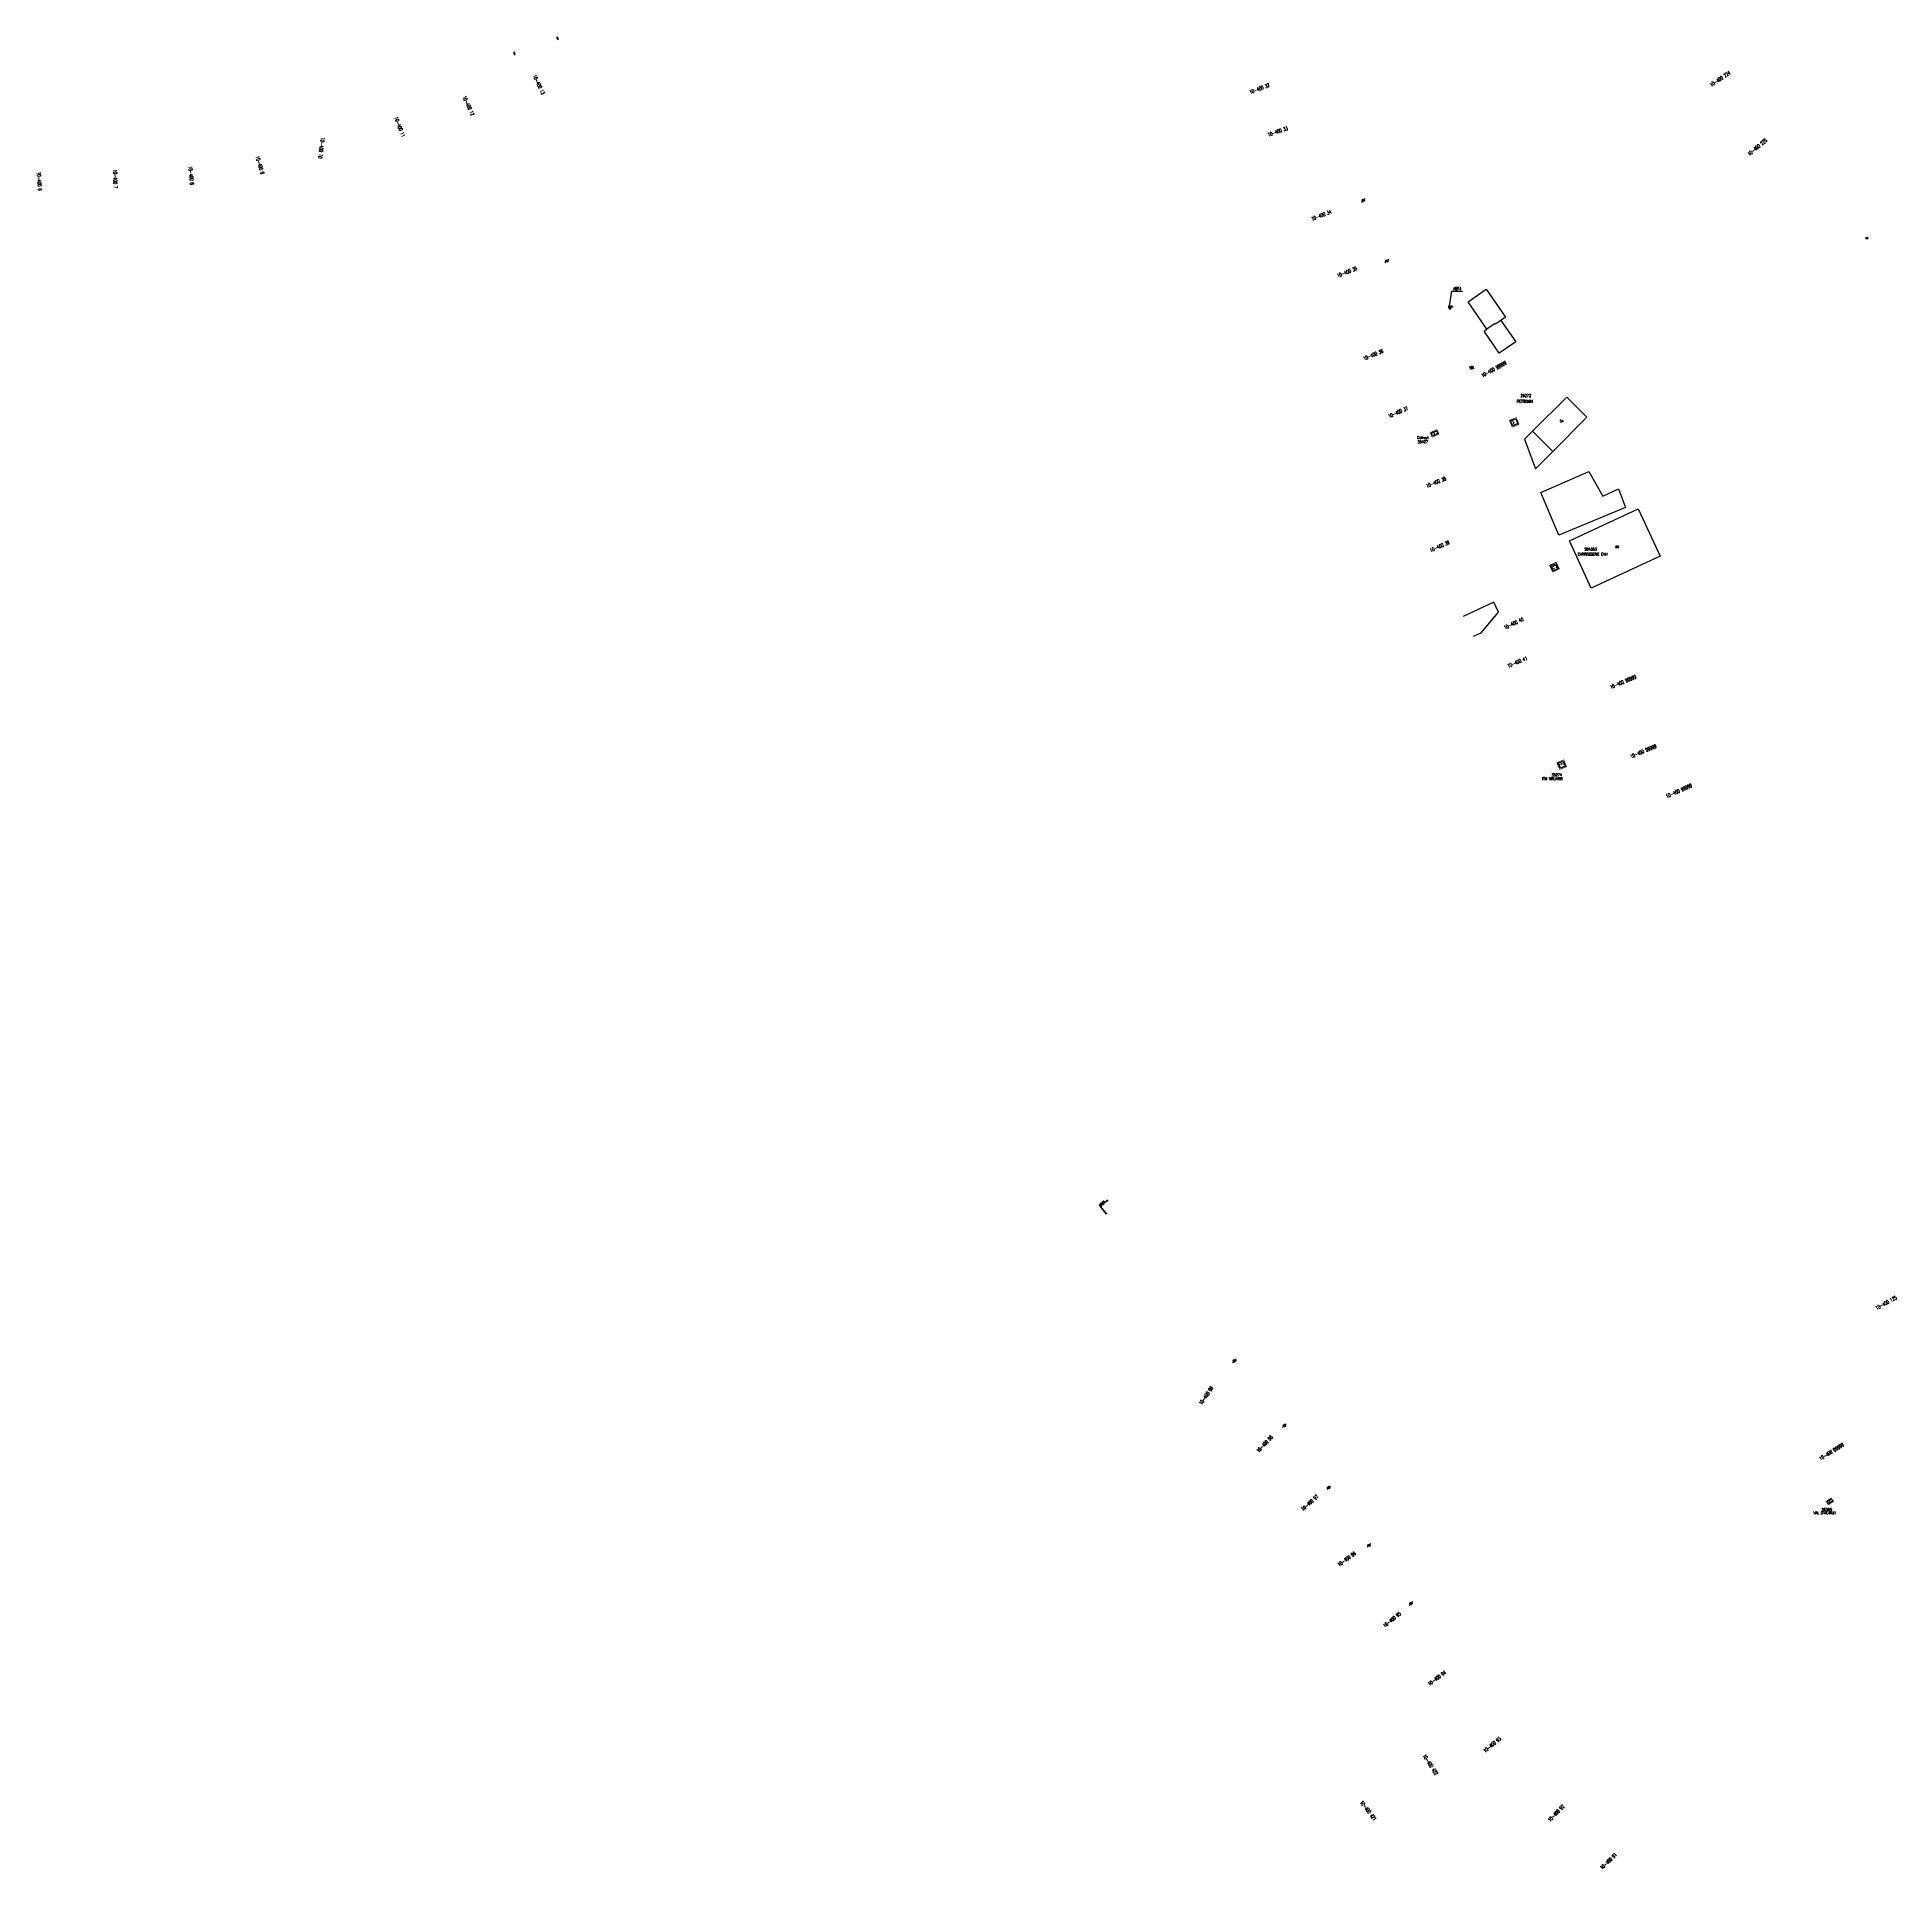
# Model space of a CAD drawing. Header units: millimetres. Extents: x 169002 to 170011, y 147009 to 148004.
import ezdxf
from ezdxf.enums import TextEntityAlignment as Align

# ---------------------------------------------------------------- set-up
doc = ezdxf.new("R2010")
doc.units = ezdxf.units.MM
doc.layers.get('0').update_dxf_attribs({"linetype": 'CONTINUOUS'})
for name, color, linetype in [('B_200', 7, 'CONTINUOUS'), ('B_720', 7, 'CONTINUOUS'), ('G_210', 7, 'CONTINUOUS'), ('M_200', 7, 'CONTINUOUS'), ('W0100', 7, 'CONTINUOUS'), ('W0322', 7, 'CONTINUOUS'), ('W0330', 7, 'CONTINUOUS'), ('W0430', 7, 'CONTINUOUS'), ('W0469', 7, 'CONTINUOUS'), ('W0473', 7, 'CONTINUOUS'), ('W1102', 7, 'CONTINUOUS')]:
    doc.layers.add(name, color=color, linetype=linetype)
doc.styles.add('M_ROMANS', font='ROMANS.shx', dxfattribs={"width": 0.75})
doc.styles.get("Standard").update_dxf_attribs({"font": 'romans.shx', "width": 0.85})
doc.dimstyles.get("Standard").update_dxf_attribs({"dimtxt": 1.5, "dimasz": 1.2, "dimexe": 0.625, "dimexo": 0.625, "dimgap": 0.25, "dimtad": 1, "dimdec": 1, "dimzin": 0, "dimdsep": 46, "dimtxsty": 'Standard', "dimcen": -0.5, "dimadec": 0, "dimazin": 0, "dimtfac": 1, "dimtdec": 1, "dimtmove": 0, "dimatfit": 3, "dimfxl": 1, "dimtolj": 1, "dimtzin": 0, "dimarcsym": 0})

# ---------------------------------------------------------------- blocks, each defined once
blk = doc.blocks.new('M_200_56')
at = {"color": 0, "linetype": 'Continuous', "const_width": 0.35, "flags": 128}
blk.add_lwpolyline([(2, 2), (2, -2), (-2, -2), (-2, 2)], close=True, dxfattribs=at)
at = {"color": 0, "linetype": 'Continuous'}
blk.add_lwpolyline([(-1.5, 1.5), (1.5, 1.5), (1.5, -1.5), (-1.5, -1.5)], close=True, dxfattribs=at)
at = {"color": 0, "linetype": 'Continuous', "width": 0.85}
blk.add_text('E', height=2.5, dxfattribs=at).set_placement((0, 0), align=Align.MIDDLE_CENTER)
for tag, p in [('NUM', (0, 15.1)), ('NOM', (0, 8.6))]:
    blk.add_attdef(tag, text='', height=4, dxfattribs=at).set_placement(p, align=Align.MIDDLE)
at = {"color": 0, "linetype": 'Continuous', "style": 'M_ROMANS', "width": 0.75, "flags": 3}
for tag, p in [('DEF_COUP', (-0.1, -7.5)), ('DEF_TYPE', (-0.1, -10)), ('DEF_LEG', (-0.1, -5))]:
    blk.add_attdef(tag, text='', height=1.2, dxfattribs=at).set_placement(p, align=Align.MIDDLE)
blk = doc.blocks.new('M_200_59')
at = {"layer": 'M_200', "color": 0, "linetype": 'Continuous', "const_width": 0.35, "flags": 128}
blk.add_lwpolyline([(4, 4), (4, 0), (0, 0), (0, 4)], close=True, dxfattribs=at)
at = {"layer": 'M_200', "color": 0, "linetype": 'Continuous'}
blk.add_lwpolyline([(0.5, 3.5), (3.5, 3.5), (3.5, 0.5), (0.5, 0.5)], close=True, dxfattribs=at)
at = {"layer": 'M_200', "insert": (2, 2), "char_height": 2.5, "width": 4, "attachment_point": 5}
blk.add_mtext('E', dxfattribs=at)
at = {"layer": 'M_200', "color": 0, "linetype": 'Continuous', "width": 0.85}
for tag, p in [('NUM', (2, 17.1)), ('NOM', (2, 10.6))]:
    blk.add_attdef(tag, text='', height=4, dxfattribs=at).set_placement(p, align=Align.MIDDLE)
at = {"layer": 'M_200', "color": 0, "linetype": 'Continuous', "style": 'M_ROMANS', "width": 0.75, "flags": 3}
for tag, p in [('DEF_COUP', (1.9, -5.5)), ('DEF_TYPE', (1.9, -8)), ('DEF_LEG', (1.9, -3))]:
    blk.add_attdef(tag, text='', height=1.2, dxfattribs=at).set_placement(p, align=Align.MIDDLE)
blk = doc.blocks.new('G_210_23')
at = {"layer": 'G_210', "color": 0, "linetype": 'Continuous', "const_width": 0.35, "flags": 128}
blk.add_lwpolyline([(4, 4), (4, 0), (0, 0), (0, 4)], close=True, dxfattribs=at)
at = {"layer": 'G_210', "color": 0, "linetype": 'Continuous'}
blk.add_lwpolyline([(0.5, 3.5), (3.5, 3.5), (3.5, 0.5), (0.5, 0.5)], close=True, dxfattribs=at)
at = {"layer": 'G_210', "insert": (2, 2), "char_height": 2.5, "width": 4, "attachment_point": 5}
blk.add_mtext('G', dxfattribs=at)
at = {"layer": 'G_210', "color": 0, "linetype": 'Continuous', "width": 0.75}
for tag, height, p in [('NUM', 4, (2, 16)), ('NOM', 4, (2, 11)), ('BCL', 3, (2, 7))]:
    blk.add_attdef(tag, text='', height=height, dxfattribs=at).set_placement(p, align=Align.MIDDLE)
at = {"layer": 'G_210', "color": 0, "linetype": 'Continuous', "width": 0.75, "flags": 3}
for tag, p in [('DEF_COUP', (2.1, -5.6)), ('DEF_TYPE', (2.1, -8.1)), ('DEF_LEG', (2.1, -3.1))]:
    blk.add_attdef(tag, text='', height=1.2, dxfattribs=at).set_placement(p, align=Align.MIDDLE)
blk = doc.blocks.new('T473')
for p, q in [((-0.166667, 0.166667), (0.166667, -0.166667)), ((-0.166667, -0.166667), (0.166667, 0.166667)), ((0.500001, 0.500001), (1.000002, 1.000002)), ((-1.000002, -1.000002), (-0.500001, -0.500001))]:
    blk.add_line(p, q)
blk.add_ellipse((0, 0), major_axis=(0.471405, 0.471405), ratio=1, start_param=5.4977871438, end_param=11.780972451)
blk = doc.blocks.new('T469')
at = {"color": 0, "linetype": 'Continuous', "flags": 128}
for points in [[(-0.4, 0.4), (0.4, -0.4)], [(-0.4, -0.4), (0.4, 0.4)]]:
    blk.add_lwpolyline(points, dxfattribs=at)
at = {"color": 0, "linetype": 'Continuous'}
blk.add_circle((0, 0), 0.5, dxfattribs=at)
blk = doc.blocks.new('T430')
at = {"flags": 128}
for points in [[(0.8, 0.8), (-0.8, 0.8)], [(-0.8, 0.8), (-0.8, 0)], [(0.8, 0.8), (-0.8, 0)], [(-0.8, 0), (0.8, 0)], [(-0.4, 2.1), (0.4, 2.1)], [(-0.4, 2.1), (-0.4, 1.3)], [(-0.4, 1.7), (0, 1.7)], [(-0.4, 1.3), (0.4, 1.3)], [(0.8, 0), (0.8, 0.8)]]:
    blk.add_lwpolyline(points, dxfattribs=at)
blk = doc.blocks.new('B_200_01')
at = {"color": 0, "linetype": 'Continuous', "flags": 128}
blk.add_lwpolyline([(-0.75, -0.75), (-0.75, 0.75), (0.75, 0.75), (0.75, -0.75)], close=True, dxfattribs=at)
at = {"color": 0, "linetype": 'Continuous', "style": 'M_ROMANS', "width": 0.75}
blk.add_text('R', height=0.9, dxfattribs=at).set_placement((0, 0), align=Align.MIDDLE)
at = {"color": 0, "linetype": 'Continuous', "width": 0.75, "flags": 3}
for tag, p in [('DEF_COUP', (0, -7.5)), ('DEF_TYPE', (0, -10)), ('DEF_LEG', (0, -5))]:
    blk.add_attdef(tag, text='', height=1.2, dxfattribs=at).set_placement(p, align=Align.MIDDLE)
blk = doc.blocks.new('BF0101')
at = {"color": 0, "linetype": 'Continuous'}
for radius in [0.25, 0.15]:
    blk.add_circle((0, 0), radius, dxfattribs=at)
blk = doc.blocks.new('B_720_01')
at = {"color": 0, "linetype": 'Continuous', "flags": 128}
blk.add_lwpolyline([(-1.125, -0.625), (-1.125, 0.625), (1.125, 0.625), (1.125, -0.625)], close=True, dxfattribs=at)
at = {"color": 0, "linetype": 'Continuous', "style": 'M_ROMANS', "width": 0.75}
blk.add_text('kW', height=0.75, dxfattribs=at).set_placement((0, 0), align=Align.MIDDLE)
at = {"color": 0, "linetype": 'Continuous', "width": 0.75, "flags": 3}
for tag, p in [('DEF_COUP', (0, -7.5)), ('DEF_TYPE', (0, -10)), ('DEF_LEG', (0, -5))]:
    blk.add_attdef(tag, text='', height=1.2, dxfattribs=at).set_placement(p, align=Align.MIDDLE)
blk = doc.blocks.new('*U9')
at = {"layer": 'M_200', "color": 0, "linetype": 'Continuous', "const_width": 0.35, "flags": 128}
blk.add_lwpolyline([(4, 2.7), (4, 0), (0, 0), (0, 2.7)], close=True, dxfattribs=at)
at = {"layer": 'M_200', "color": 0, "linetype": 'Continuous'}
blk.add_lwpolyline([(0.5, 2.2), (3.5, 2.2), (3.5, 0.5), (0.5, 0.5)], close=True, dxfattribs=at)
at = {"layer": 'M_200', "insert": (2, 1.3), "char_height": 1.1, "width": 1.757, "attachment_point": 5}
blk.add_mtext('E', dxfattribs=at)
at = {"layer": 'M_200', "color": 0, "linetype": 'Continuous', "width": 0.85}
for tag, p in [('NUM', (2, 17.1)), ('NOM', (2, 10.6))]:
    blk.add_attdef(tag, text='', height=4, dxfattribs=at).set_placement(p, align=Align.MIDDLE)
at = {"layer": 'M_200', "color": 0, "linetype": 'Continuous', "style": 'M_ROMANS', "width": 0.75, "flags": 3}
for tag, p in [('DEF_COUP', (1.9, -5.5)), ('DEF_TYPE', (1.9, -8)), ('DEF_LEG', (1.9, -3))]:
    blk.add_attdef(tag, text='', height=1.2, dxfattribs=at).set_placement(p, align=Align.MIDDLE)
blk = doc.blocks.new('*U10')
at = {"layer": 'M_200', "color": 0, "linetype": 'Continuous', "const_width": 0.35, "flags": 128}
blk.add_lwpolyline([(4, 2.6), (4, 0), (0, 0), (0, 2.6)], close=True, dxfattribs=at)
at = {"layer": 'M_200', "color": 0, "linetype": 'Continuous'}
blk.add_lwpolyline([(0.5, 2.1), (3.5, 2.1), (3.5, 0.5), (0.5, 0.5)], close=True, dxfattribs=at)
at = {"layer": 'M_200', "insert": (2, 1.3), "char_height": 1.25, "width": 1.998, "attachment_point": 5}
blk.add_mtext('E', dxfattribs=at)
at = {"layer": 'M_200', "color": 0, "linetype": 'Continuous', "width": 0.85}
for tag, p in [('NUM', (2, 17.1)), ('NOM', (2, 10.6))]:
    blk.add_attdef(tag, text='', height=4, dxfattribs=at).set_placement(p, align=Align.MIDDLE)
at = {"layer": 'M_200', "color": 0, "linetype": 'Continuous', "style": 'M_ROMANS', "width": 0.75, "flags": 3}
for tag, p in [('DEF_COUP', (1.9, -5.5)), ('DEF_TYPE', (1.9, -8)), ('DEF_LEG', (1.9, -3))]:
    blk.add_attdef(tag, text='', height=1.2, dxfattribs=at).set_placement(p, align=Align.MIDDLE)

msp = doc.modelspace()

# ---------------------------------------------------------------- linework, layer by layer
at = {"layer": 'W0100', "color": 252, "flags": 128}
for points in [[(169805.2, 147838.6), (169796.2, 147832.3), (169787.9, 147844.3), (169789.5, 147845.5), (169779.2, 147860.2), (169789, 147867.1), (169799.6, 147851.9), (169797.1, 147850.1), (169805.2, 147838.6)], [(169814.3, 147790.7), (169814.3, 147790.7)], [(169825.3, 147779), (169814.3, 147790)], [(169844.8, 147768), (169852.5, 147754.7), (169861, 147758.7), (169864.7, 147748.5), (169828.5, 147733.5), (169818.8, 147756.6), (169844.8, 147768)], [(169834.3, 147730.3), (169871.7, 147747.7), (169883.7, 147722.1), (169846.2, 147704.6), (169834.3, 147730.3)], [(169782.2, 147678.5), (169786.3, 147680.4), (169795.8, 147691.7), (169793.3, 147697), (169776.5, 147689.2)]]:
    msp.add_lwpolyline(points, dxfattribs=at)
msp.add_lwpolyline([(169825.3, 147779), (169825.3, 147779), (169843.8, 147797.6), (169832.9, 147808.5), (169814.3, 147790), (169809.9, 147785.6), (169815.8, 147769.5)], close=True, dxfattribs=at)
at = {"layer": 'W0322', "color": 252, "flags": 128}
for points in [[(169579.4, 147368.7), (169583.2, 147371.8)], [(169582.5, 147364.8), (169579.4, 147368.7)]]:
    msp.add_lwpolyline(points, dxfattribs=at)
at = {"layer": 'W0330', "color": 252, "flags": 128}
for points in [[(169284, 148003.9), (169284.6, 148002.8), (169285, 148003), (169284.5, 148004.2), (169284, 148003.9)], [(169260.6, 147995.8), (169261, 147994.6), (169261.5, 147994.7), (169261.1, 147996), (169260.6, 147995.8)]]:
    msp.add_lwpolyline(points, dxfattribs=at)
at = {"layer": 'W1102', "color": 252, "flags": 128}
msp.add_lwpolyline([(169797.1, 147850.1), (169794.2, 147848.1), (169793.9, 147848.5), (169789.5, 147845.5)], dxfattribs=at)

# ---------------------------------------------------------------- block references
at = {"layer": 'B_200', "color": 252, "rotation": 290.1943301534994}
msp.add_blockref('B_200_01', (169781.2, 147824.5), dxfattribs=at)
at = {"layer": 'B_200', "color": 252, "xscale": 0.5, "yscale": 0.5, "zscale": 0.5, "rotation": 39.23317696116173}
msp.add_blockref('B_200_01', (169579.3, 147369.5), dxfattribs=at)
at = {"layer": 'B_720', "color": 252, "rotation": 39.23317696240941}
msp.add_blockref('B_720_01', (169580.7, 147370.5), dxfattribs=at)
at = {"layer": 'G_210', "ltscale": 0.1}
ref = msp.add_blockref('G_210_23', (169823.5, 147717.1), dxfattribs=dict(at, rotation=295.0000000000926))
ref.add_attrib('NUM', 'S84353', dxfattribs={"color": 0, "linetype": 'Continuous', "height": 1.5, "width": 0.75}).set_placement((169845.8, 147725.9), align=Align.MIDDLE)
ref.add_attrib('NOM', 'CARROSSERIE CVH', dxfattribs={"color": 0, "linetype": 'Continuous', "height": 1.5, "width": 0.75}).set_placement((169846.9, 147723.1), align=Align.MIDDLE)
at = {"layer": 'M_200'}
ref = msp.add_blockref('M_200_59', (169803.2, 147792.2), dxfattribs=dict(at, rotation=21.62467223827382))
ref.add_attrib('NUM', '26272', dxfattribs={"color": 0, "linetype": 'Continuous', "height": 1.5, "width": 0.85}).set_placement((169810.6, 147809.3), align=Align.MIDDLE)
ref.add_attrib('NOM', 'PETRONIN', dxfattribs={"color": 0, "linetype": 'Continuous', "height": 1.5, "width": 0.85}).set_placement((169810.1, 147806.2), align=Align.MIDDLE)
ref = msp.add_blockref('*U10', (169759.7, 147786.8), dxfattribs=dict(at, rotation=23.45852673959371))
ref.add_attrib('NUM', '35427', dxfattribs={"color": 0, "linetype": 'Continuous', "height": 1.5, "width": 0.85}).set_placement((169754.6, 147784.2), align=Align.MIDDLE)
ref.add_attrib('NOM', 'Colruyt', dxfattribs={"color": 0, "linetype": 'Continuous', "height": 1.5, "width": 0.85}).set_placement((169754.7, 147786.3), align=Align.MIDDLE)
ref = msp.add_blockref('M_200_56', (169830.1, 147608.7), dxfattribs=dict(at, rotation=292.0461429454008))
ref.add_attrib('NUM', '35274', dxfattribs={"layer": '0', "color": 0, "linetype": 'Continuous', "height": 1.5, "width": 0.85}).set_placement((169827.4, 147603.2), align=Align.MIDDLE)
ref.add_attrib('NOM', 'ITM WALHAIN', dxfattribs={"layer": '0', "color": 0, "linetype": 'Continuous', "height": 1.5, "width": 0.85}).set_placement((169825.1, 147601.1), align=Align.MIDDLE)
ref = msp.add_blockref('*U9', (169975, 147206.4), dxfattribs=dict(at, xscale=0.8525721755570694, yscale=0.8525721755577251, zscale=0.8525721755565029, rotation=32.95222958266807))
ref.add_attrib('NUM', '26265', dxfattribs={"color": 0, "linetype": 'Continuous', "height": 1.5, "width": 0.85}).set_placement((169974.1, 147203.8), align=Align.MIDDLE)
ref.add_attrib('NOM', "VAL D'ALVAUX", dxfattribs={"color": 0, "linetype": 'Continuous', "height": 1.5, "width": 0.85}).set_placement((169973.1, 147202), align=Align.MIDDLE)
at = {"layer": 'W0322', "color": 252, "rotation": 218.9499889908937}
for p in [(169579.7, 147368.3), (169579.8, 147369), (169580.6, 147367.1), (169580.9, 147369.9), (169581.6, 147365.9), (169582.1, 147370.9), (169582.5, 147364.8), (169583.2, 147371.8)]:
    msp.add_blockref('BF0101', p, dxfattribs=at)
at = {"layer": 'W0430', "color": 252, "rotation": 292.0459128816872}
msp.add_blockref('T430', (169768.8, 147857), dxfattribs=at)
at = {"layer": 'W0469', "color": 252}
msp.add_blockref('T469', (169995.9, 147894.9), dxfattribs=at)
at = {"layer": 'W0473', "color": 252}
for p in [(169722.3, 147915.4), (169735.1, 147882.5), (169652.3, 147284.7), (169679.4, 147249.5), (169703.5, 147215.8), (169725.4, 147184.4), (169748.2, 147152.8)]:
    msp.add_blockref('T473', p, dxfattribs=at)

# ---------------------------------------------------------------- texts
at = {"layer": 'W0100', "color": 252}
for s, p in [('54', (169829.1, 147794.9)), ('60', (169859.2, 147726.5))]:
    msp.add_text(s, height=1.2, dxfattribs=at).set_placement(p)
at = {"layer": 'W0430', "color": 252, "linetype": 'Continuous', "insert": (169771.2, 147866.7), "char_height": 1.5, "attachment_point": 7}
msp.add_mtext('\\A1;ABT4', dxfattribs=at)
at = {"layer": 'W0473', "color": 252, "width": 0.6}
for s, rotation, p in [('10-400 13', 295.2824, (169274.3, 147978.4)), ('10-400 224', 33.4023, (169916.2, 147981.5)), ('10-400 12', 294.2436, (169236.1, 147966.9)), ('10-400 32', 21, (169665.9, 147976.2)), ('10-400 11', 291.1903, (169198.7, 147955.4)), ('10-400 33', 19, (169675.8, 147952.9)), ('10-400 10', 262.8973, (169156.2, 147943.9)), ('10-400 225', 40, (169936.4, 147944.4)), ('10-400 7', 271.6558, (169044.2, 147927.1)), ('10-400 8', 275.8407, (169085.4, 147929)), ('10-400 9', 286.5843, (169122.8, 147934.6)), ('10-400 6', 273.56, (169002.9, 147925.8)), ('10-400 34', 21, (169699.5, 147907.3)), ('10-400 35', 22, (169713.4, 147876.5)), ('10-400 36', 22, (169727.7, 147831.5)), ('10-400 99999', 29, (169793.3, 147823.7)), ('10-400 37', 24, (169741.2, 147800.3)), ('10-400 38', 22, (169761.8, 147762.2)), ('10-400 39', 24, (169763.8, 147727.4)), ('10-400 40', 25, (169804, 147685.5)), ('10-400 41', 23, (169806, 147664.5)), ('10-400 99999', 23, (169863.5, 147653.7)), ('10-400 99999', 23, (169874.5, 147616)), ('10-400 99999', 24, (169893.8, 147594.5)), ('10-400 125', 29, (170006.4, 147316.2)), ('10-400 99', 56, (169636.9, 147265.8)), ('10-400 98', 47, (169668.7, 147239.5)), ('10-400 99999', 32, (169976.7, 147235.3)), ('10-400 97', 42, (169693.2, 147207.5)), ('10-400 96', 36, (169713.3, 147177)), ('10-400 95', 39, (169737.9, 147144)), ('10-400 94', 37, (169762.3, 147112.2)), ('10-400 93', 40, (169792.3, 147076)), ('10-400 422', 303, (169758.8, 147065.2)), ('10-400 421', 307, (169725, 147040.2)), ('10-400 92', 46, (169827.1, 147038.8)), ('10-400 91', 44, (169855.5, 147012.7))]:
    msp.add_text(s, height=2, rotation=rotation, dxfattribs=at).set_placement(p, align=Align.MIDDLE_CENTER)

# ---------------------------------------------------------------- leaders
at = {"layer": 'W0430', "color": 252, "linetype": 'Continuous', "annotation_type": 0, "has_hookline": 1, "hookline_direction": 0, "text_width": 4.37}
msp.add_leader([(169769.2, 147858.1), (169770.4, 147866.1), (169771.6, 147866.1)], dimstyle='Standard', override={"dimgap": 0.25, "dimtad": 1}, dxfattribs=at)

doc.saveas('drawing.dxf')
